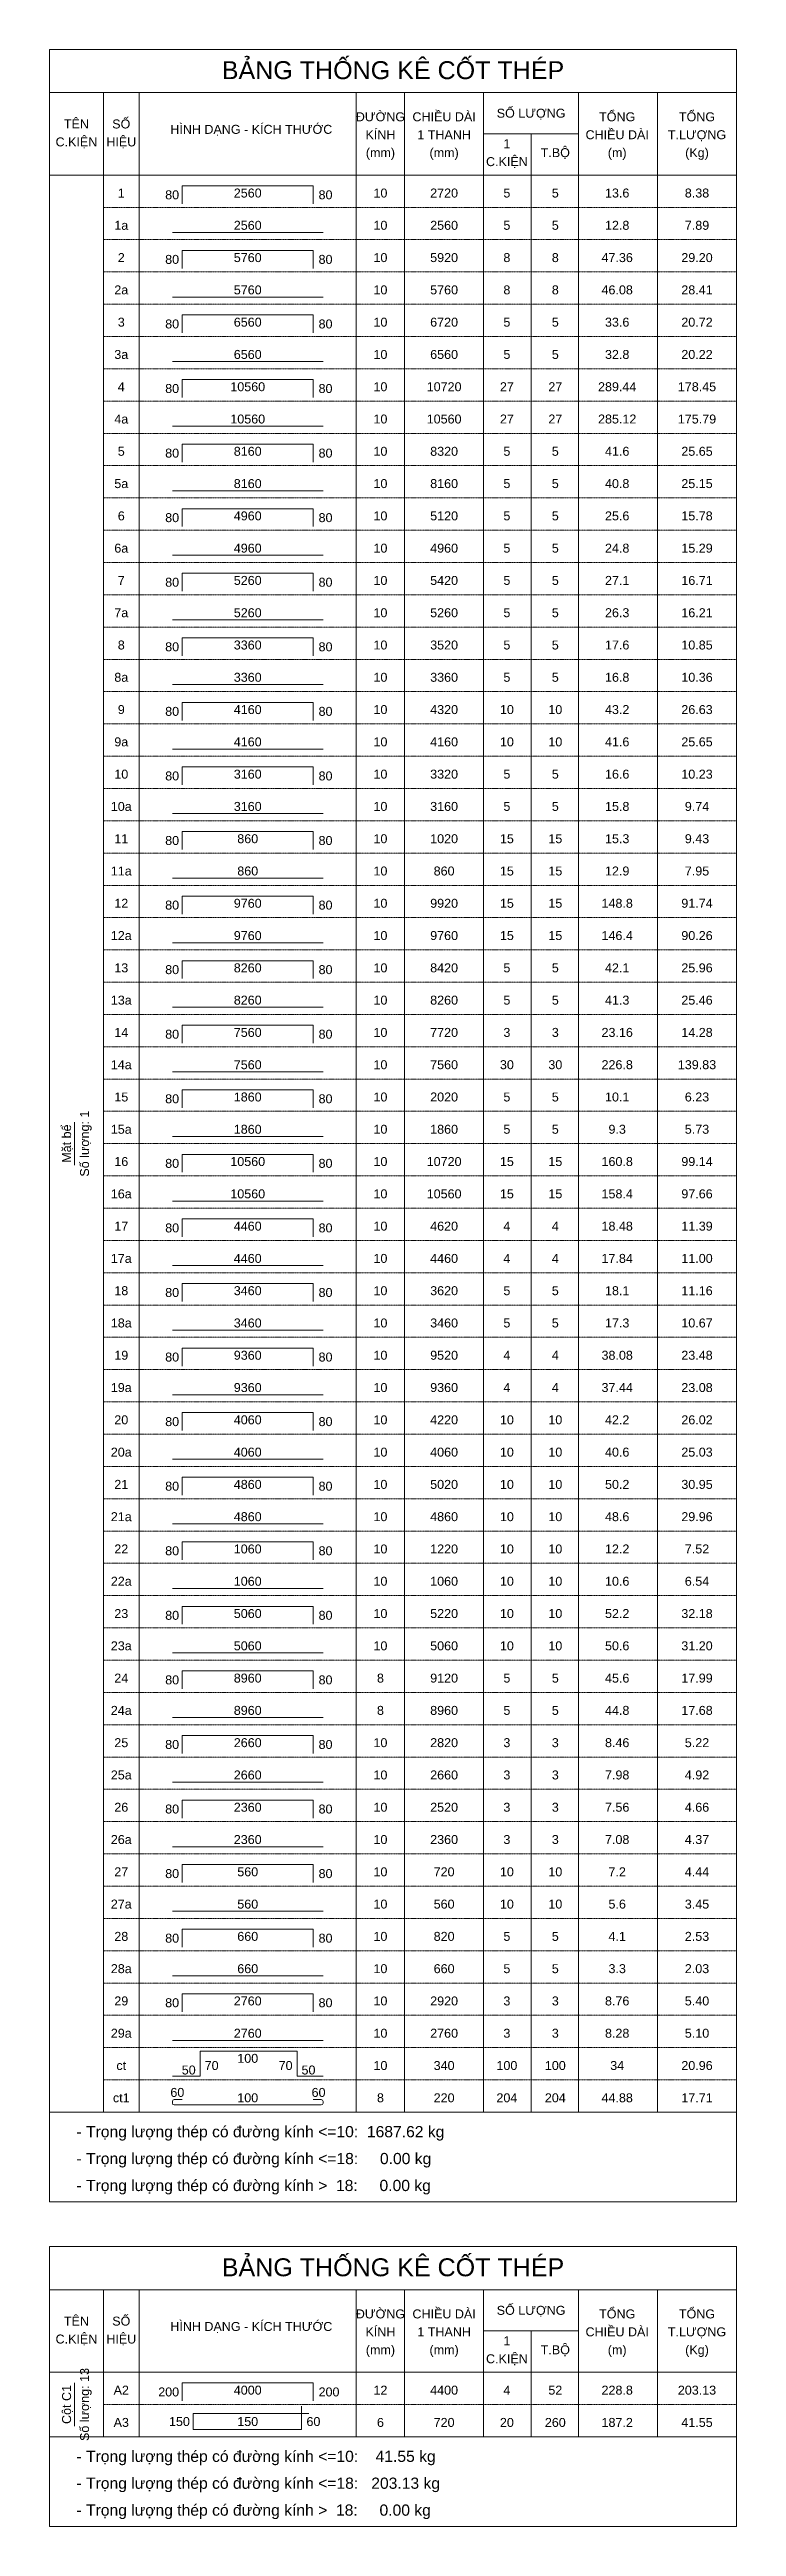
# Model space of a CAD drawing. Header units: inches. Extents: x 0 to 9575, y -420350 to -314000.
# Drawn here: x 0 to 9575, y -379225 to -344700 of the extents above; entities that cross this region are included whole.
import ezdxf
from ezdxf.enums import TextEntityAlignment as Align

# ---------------------------------------------------------------- set-up
doc = ezdxf.new("R2010")
doc.units = ezdxf.units.IN
doc.header["$MEASUREMENT"] = 0
doc.linetypes.add('HIDDENX2', pattern=[0.75, 0.5, -0.25])
for name, color, linetype, lineweight in [('Bao', 2, 'Continuous', 0), ('NetMo', 9, 'HIDDENX2', 0), ('Steel', 4, 'Continuous', 0), ('Text', 2, 'Continuous', 0), ('TextThep', 7, 'Continuous', 0)]:
    doc.layers.add(name, color=color, linetype=linetype, lineweight=lineweight)
doc.styles.add('Hoa', font='micross_0.ttf')
doc.styles.add('Thuong', font='micross_0.ttf')

msp = doc.modelspace()

# ---------------------------------------------------------------- texts
at = {"layer": 'Text', "color": 4, "style": 'Hoa'}
for p in [(4787.5, -345112.5), (4787.5, -375737.5)]:
    msp.add_text('BẢNG THỐNG KÊ CỐT THÉP', height=250, dxfattribs=at).set_placement(p, align=Align.CENTER)
at = {"layer": 'Text'}
for s, style, p in [('ĐƯỜNG', 'Hoa', (4612.5, -345700)), ('CHIỀU DÀI', 'Hoa', (5500, -345700)), ('SỐ LƯỢNG', 'Hoa', (6712.5, -345650)), ('TỔNG', 'Hoa', (7912.5, -345700)), ('TỔNG', 'Hoa', (9025, -345700)), ('C.KIỆN', 'Hoa', (375, -346050)), ('TÊN', 'Hoa', (375, -345800)), ('HIỆU', 'Hoa', (1000, -346050)), ('SỐ', 'Hoa', (1000, -345800)), ('HÌNH DẠNG - KÍCH THƯỚC', 'Hoa', (2812.5, -345875)), ('KÍNH', 'Hoa', (4612.5, -345950)), ('1 THANH', 'Hoa', (5500, -345950)), ('CHIỀU DÀI', 'Hoa', (7912.5, -345950)), ('T.LƯỢNG', 'Hoa', (9025, -345950)), ('(mm)', 'Thuong', (4612.5, -346200)), ('(mm)', 'Thuong', (5500, -346200)), ('C.KIỆN', 'Hoa', (6375, -346325)), ('1', 'Hoa', (6375, -346075)), ('T.BỘ', 'Hoa', (7050, -346200)), ('(m)', 'Thuong', (7912.5, -346200)), ('(Kg)', 'Thuong', (9025, -346200)), ('TÊN', 'Hoa', (375, -376425)), ('SỐ', 'Hoa', (1000, -376425)), ('ĐƯỜNG', 'Hoa', (4612.5, -376325)), ('CHIỀU DÀI', 'Hoa', (5500, -376325)), ('SỐ LƯỢNG', 'Hoa', (6712.5, -376275)), ('TỔNG', 'Hoa', (7912.5, -376325)), ('TỔNG', 'Hoa', (9025, -376325)), ('C.KIỆN', 'Hoa', (375, -376675)), ('HIỆU', 'Hoa', (1000, -376675)), ('HÌNH DẠNG - KÍCH THƯỚC', 'Hoa', (2812.5, -376500)), ('KÍNH', 'Hoa', (4612.5, -376575)), ('1 THANH', 'Hoa', (5500, -376575)), ('1', 'Hoa', (6375, -376700)), ('T.BỘ', 'Hoa', (7050, -376825)), ('CHIỀU DÀI', 'Hoa', (7912.5, -376575)), ('T.LƯỢNG', 'Hoa', (9025, -376575)), ('(mm)', 'Thuong', (4612.5, -376825)), ('(mm)', 'Thuong', (5500, -376825)), ('C.KIỆN', 'Hoa', (6375, -376950)), ('(m)', 'Thuong', (7912.5, -376825)), ('(Kg)', 'Thuong', (9025, -376825))]:
    msp.add_text(s, height=125, dxfattribs=dict(at, style=style)).set_placement(p, align=Align.CENTER)
at = {"layer": 'Text', "style": 'Hoa'}
for s, p in [('Mặt bể', (300, -359950)), ('Số lượng: 1', (550, -359950)), ('Cột C1', (300, -377525)), ('Số lượng: 13', (550, -377525))]:
    msp.add_text(s, height=125, rotation=90.00021, dxfattribs=at).set_placement(p, align=Align.CENTER)
for s, p in [('- Trọng lượng thép có đường kính <=10:  1687.62 kg', (375, -373800)), ('- Trọng lượng thép có đường kính <=18:     0.00 kg', (375, -374175)), ('- Trọng lượng thép có đường kính >  18:     0.00 kg', (375, -374550)), ('- Trọng lượng thép có đường kính <=10:    41.55 kg', (375, -378325)), ('- Trọng lượng thép có đường kính <=18:   203.13 kg', (375, -378700)), ('- Trọng lượng thép có đường kính >  18:     0.00 kg', (375, -379075))]:
    msp.add_text(s, height=156.25, dxfattribs=at).set_placement(p)
at = {"layer": 'TextThep', "style": 'Hoa'}
for s, p in [('1', (1000, -346800)), ('2560', (2762.5, -346800)), ('10', (4612.5, -346800)), ('1a', (1000, -347250)), ('2560', (2762.5, -347250)), ('10', (4612.5, -347250)), ('2560', (5500, -347250)), ('5', (6375, -347250)), ('5', (7050, -347250)), ('12.8', (7912.5, -347250)), ('7.89', (9025, -347250)), ('2', (1000, -347700)), ('5760', (2762.5, -347700)), ('10', (4612.5, -347700)), ('2a', (1000, -348150)), ('5760', (2762.5, -348150)), ('10', (4612.5, -348150)), ('5760', (5500, -348150)), ('8', (6375, -348150)), ('8', (7050, -348150)), ('46.08', (7912.5, -348150)), ('28.41', (9025, -348150)), ('3', (1000, -348600)), ('6560', (2762.5, -348600)), ('10', (4612.5, -348600)), ('3a', (1000, -349050)), ('6560', (2762.5, -349050)), ('10', (4612.5, -349050)), ('6560', (5500, -349050)), ('5', (6375, -349050)), ('5', (7050, -349050)), ('32.8', (7912.5, -349050)), ('20.22', (9025, -349050)), ('4', (1000, -349500)), ('10560', (2762.5, -349500)), ('10', (4612.5, -349500)), ('4a', (1000, -349950)), ('10560', (2762.5, -349950)), ('10', (4612.5, -349950)), ('10560', (5500, -349950)), ('27', (6375, -349950)), ('27', (7050, -349950)), ('285.12', (7912.5, -349950)), ('175.79', (9025, -349950)), ('5', (1000, -350400)), ('8160', (2762.5, -350400)), ('10', (4612.5, -350400)), ('5a', (1000, -350850)), ('8160', (2762.5, -350850)), ('10', (4612.5, -350850)), ('8160', (5500, -350850)), ('5', (6375, -350850)), ('5', (7050, -350850)), ('40.8', (7912.5, -350850)), ('25.15', (9025, -350850)), ('6', (1000, -351300)), ('4960', (2762.5, -351300)), ('10', (4612.5, -351300)), ('6a', (1000, -351750)), ('4960', (2762.5, -351750)), ('10', (4612.5, -351750)), ('4960', (5500, -351750)), ('5', (6375, -351750)), ('5', (7050, -351750)), ('24.8', (7912.5, -351750)), ('15.29', (9025, -351750)), ('7', (1000, -352200)), ('5260', (2762.5, -352200)), ('10', (4612.5, -352200)), ('7a', (1000, -352650)), ('5260', (2762.5, -352650)), ('10', (4612.5, -352650)), ('5260', (5500, -352650)), ('5', (6375, -352650)), ('5', (7050, -352650)), ('26.3', (7912.5, -352650)), ('16.21', (9025, -352650)), ('8', (1000, -353100)), ('3360', (2762.5, -353100)), ('10', (4612.5, -353100)), ('8a', (1000, -353550)), ('3360', (2762.5, -353550)), ('10', (4612.5, -353550)), ('3360', (5500, -353550)), ('5', (6375, -353550)), ('5', (7050, -353550)), ('16.8', (7912.5, -353550)), ('10.36', (9025, -353550)), ('9', (1000, -354000)), ('4160', (2762.5, -354000)), ('10', (4612.5, -354000)), ('9a', (1000, -354450)), ('4160', (2762.5, -354450)), ('10', (4612.5, -354450)), ('4160', (5500, -354450)), ('10', (6375, -354450)), ('10', (7050, -354450)), ('41.6', (7912.5, -354450)), ('25.65', (9025, -354450)), ('10', (1000, -354900)), ('3160', (2762.5, -354900)), ('10', (4612.5, -354900)), ('10a', (1000, -355350)), ('3160', (2762.5, -355350)), ('10', (4612.5, -355350)), ('3160', (5500, -355350)), ('5', (6375, -355350)), ('5', (7050, -355350)), ('15.8', (7912.5, -355350)), ('9.74', (9025, -355350)), ('11', (1000, -355800)), ('860', (2762.5, -355800)), ('10', (4612.5, -355800)), ('11a', (1000, -356250)), ('860', (2762.5, -356250)), ('10', (4612.5, -356250)), ('860', (5500, -356250)), ('15', (6375, -356250)), ('15', (7050, -356250)), ('12.9', (7912.5, -356250)), ('7.95', (9025, -356250)), ('12', (1000, -356700)), ('9760', (2762.5, -356700)), ('10', (4612.5, -356700)), ('12a', (1000, -357150)), ('9760', (2762.5, -357150)), ('10', (4612.5, -357150)), ('9760', (5500, -357150)), ('15', (6375, -357150)), ('15', (7050, -357150)), ('146.4', (7912.5, -357150)), ('90.26', (9025, -357150)), ('13', (1000, -357600)), ('8260', (2762.5, -357600)), ('10', (4612.5, -357600)), ('13a', (1000, -358050)), ('8260', (2762.5, -358050)), ('10', (4612.5, -358050)), ('8260', (5500, -358050)), ('5', (6375, -358050)), ('5', (7050, -358050)), ('41.3', (7912.5, -358050)), ('25.46', (9025, -358050)), ('14', (1000, -358500)), ('7560', (2762.5, -358500)), ('10', (4612.5, -358500)), ('14a', (1000, -358950)), ('7560', (2762.5, -358950)), ('10', (4612.5, -358950)), ('7560', (5500, -358950)), ('30', (6375, -358950)), ('30', (7050, -358950)), ('226.8', (7912.5, -358950)), ('139.83', (9025, -358950)), ('15', (1000, -359400)), ('1860', (2762.5, -359400)), ('10', (4612.5, -359400)), ('15a', (1000, -359850)), ('1860', (2762.5, -359850)), ('10', (4612.5, -359850)), ('1860', (5500, -359850)), ('5', (6375, -359850)), ('5', (7050, -359850)), ('9.3', (7912.5, -359850)), ('5.73', (9025, -359850)), ('16', (1000, -360300)), ('10560', (2762.5, -360300)), ('10', (4612.5, -360300)), ('16a', (1000, -360750)), ('10560', (2762.5, -360750)), ('10', (4612.5, -360750)), ('10560', (5500, -360750)), ('15', (6375, -360750)), ('15', (7050, -360750)), ('158.4', (7912.5, -360750)), ('97.66', (9025, -360750)), ('17', (1000, -361200)), ('4460', (2762.5, -361200)), ('10', (4612.5, -361200)), ('17a', (1000, -361650)), ('4460', (2762.5, -361650)), ('10', (4612.5, -361650)), ('4460', (5500, -361650)), ('4', (6375, -361650)), ('4', (7050, -361650)), ('17.84', (7912.5, -361650)), ('11.00', (9025, -361650)), ('18', (1000, -362100)), ('3460', (2762.5, -362100)), ('10', (4612.5, -362100)), ('18a', (1000, -362550)), ('3460', (2762.5, -362550)), ('10', (4612.5, -362550)), ('3460', (5500, -362550)), ('5', (6375, -362550)), ('5', (7050, -362550)), ('17.3', (7912.5, -362550)), ('10.67', (9025, -362550)), ('19', (1000, -363000)), ('9360', (2762.5, -363000)), ('10', (4612.5, -363000)), ('19a', (1000, -363450)), ('9360', (2762.5, -363450)), ('10', (4612.5, -363450)), ('9360', (5500, -363450)), ('4', (6375, -363450)), ('4', (7050, -363450)), ('37.44', (7912.5, -363450)), ('23.08', (9025, -363450)), ('20', (1000, -363900)), ('4060', (2762.5, -363900)), ('10', (4612.5, -363900)), ('20a', (1000, -364350)), ('4060', (2762.5, -364350)), ('10', (4612.5, -364350)), ('4060', (5500, -364350)), ('10', (6375, -364350)), ('10', (7050, -364350)), ('40.6', (7912.5, -364350)), ('25.03', (9025, -364350)), ('21', (1000, -364800)), ('4860', (2762.5, -364800)), ('10', (4612.5, -364800)), ('21a', (1000, -365250)), ('4860', (2762.5, -365250)), ('10', (4612.5, -365250)), ('4860', (5500, -365250)), ('10', (6375, -365250)), ('10', (7050, -365250)), ('48.6', (7912.5, -365250)), ('29.96', (9025, -365250)), ('22', (1000, -365700)), ('1060', (2762.5, -365700)), ('10', (4612.5, -365700)), ('22a', (1000, -366150)), ('1060', (2762.5, -366150)), ('10', (4612.5, -366150)), ('1060', (5500, -366150)), ('10', (6375, -366150)), ('10', (7050, -366150)), ('10.6', (7912.5, -366150)), ('6.54', (9025, -366150)), ('23', (1000, -366600)), ('5060', (2762.5, -366600)), ('10', (4612.5, -366600)), ('23a', (1000, -367050)), ('5060', (2762.5, -367050)), ('10', (4612.5, -367050)), ('5060', (5500, -367050)), ('10', (6375, -367050)), ('10', (7050, -367050)), ('50.6', (7912.5, -367050)), ('31.20', (9025, -367050)), ('24', (1000, -367500)), ('8960', (2762.5, -367500)), ('8', (4612.5, -367500)), ('24a', (1000, -367950)), ('8960', (2762.5, -367950)), ('8', (4612.5, -367950)), ('8960', (5500, -367950)), ('5', (6375, -367950)), ('5', (7050, -367950)), ('44.8', (7912.5, -367950)), ('17.68', (9025, -367950)), ('25', (1000, -368400)), ('2660', (2762.5, -368400)), ('10', (4612.5, -368400)), ('25a', (1000, -368850)), ('2660', (2762.5, -368850)), ('10', (4612.5, -368850)), ('2660', (5500, -368850)), ('3', (6375, -368850)), ('3', (7050, -368850)), ('7.98', (7912.5, -368850)), ('4.92', (9025, -368850)), ('26', (1000, -369300)), ('2360', (2762.5, -369300)), ('10', (4612.5, -369300)), ('26a', (1000, -369750)), ('2360', (2762.5, -369750)), ('10', (4612.5, -369750)), ('2360', (5500, -369750)), ('3', (6375, -369750)), ('3', (7050, -369750)), ('7.08', (7912.5, -369750)), ('4.37', (9025, -369750)), ('27', (1000, -370200)), ('560', (2762.5, -370200)), ('10', (4612.5, -370200)), ('27a', (1000, -370650)), ('560', (2762.5, -370650)), ('10', (4612.5, -370650)), ('560', (5500, -370650)), ('10', (6375, -370650)), ('10', (7050, -370650)), ('5.6', (7912.5, -370650)), ('3.45', (9025, -370650)), ('28', (1000, -371100)), ('660', (2762.5, -371100)), ('10', (4612.5, -371100)), ('28a', (1000, -371550)), ('660', (2762.5, -371550)), ('10', (4612.5, -371550)), ('660', (5500, -371550)), ('5', (6375, -371550)), ('5', (7050, -371550)), ('3.3', (7912.5, -371550)), ('2.03', (9025, -371550)), ('29', (1000, -372000)), ('2760', (2762.5, -372000)), ('10', (4612.5, -372000)), ('29a', (1000, -372450)), ('2760', (2762.5, -372450)), ('10', (4612.5, -372450)), ('2760', (5500, -372450)), ('3', (6375, -372450)), ('3', (7050, -372450)), ('8.28', (7912.5, -372450)), ('5.10', (9025, -372450)), ('ct', (1000, -372900)), ('10', (4612.5, -372900)), ('ct1', (1000, -373350)), ('60', (1781.25, -373275)), ('100', (2762.5, -373350)), ('60', (3750, -373275)), ('8', (4612.5, -373350)), ('A2', (1000, -377425)), ('4000', (2762.5, -377425)), ('12', (4612.5, -377425)), ('150', (2762.5, -377862.5)), ('A3', (1000, -377875)), ('6', (4612.5, -377875))]:
    msp.add_text(s, height=125, dxfattribs=at).set_placement(p, align=Align.BOTTOM_CENTER)
for s, p in [('80', (1806.25, -346825)), ('80', (1806.25, -347725)), ('80', (1806.25, -348625)), ('80', (1806.25, -349525)), ('80', (1806.25, -350425)), ('80', (1806.25, -351325)), ('80', (1806.25, -352225)), ('80', (1806.25, -353125)), ('80', (1806.25, -354025)), ('80', (1806.25, -354925)), ('80', (1806.25, -355825)), ('80', (1806.25, -356725)), ('80', (1806.25, -357625)), ('80', (1806.25, -358525)), ('80', (1806.25, -359425)), ('80', (1806.25, -360325)), ('80', (1806.25, -361225)), ('80', (1806.25, -362125)), ('80', (1806.25, -363025)), ('80', (1806.25, -363925)), ('80', (1806.25, -364825)), ('80', (1806.25, -365725)), ('80', (1806.25, -366625)), ('80', (1806.25, -367525)), ('80', (1806.25, -368425)), ('80', (1806.25, -369325)), ('80', (1806.25, -370225)), ('80', (1806.25, -371125)), ('80', (1806.25, -372025)), ('200', (1806.25, -377450)), ('150', (1956.25, -377862.5))]:
    msp.add_text(s, height=125, dxfattribs=at).set_placement(p, align=Align.BOTTOM_RIGHT)
for s, p in [('80', (3750, -346825)), ('80', (3750, -347725)), ('80', (3750, -348625)), ('80', (3750, -349525)), ('80', (3750, -350425)), ('80', (3750, -351325)), ('80', (3750, -352225)), ('80', (3750, -353125)), ('80', (3750, -354025)), ('80', (3750, -354925)), ('80', (3750, -355825)), ('80', (3750, -356725)), ('80', (3750, -357625)), ('80', (3750, -358525)), ('80', (3750, -359425)), ('80', (3750, -360325)), ('80', (3750, -361225)), ('80', (3750, -362125)), ('80', (3750, -363025)), ('80', (3750, -363925)), ('80', (3750, -364825)), ('80', (3750, -365725)), ('80', (3750, -366625)), ('80', (3750, -367525)), ('80', (3750, -368425)), ('80', (3750, -369325)), ('80', (3750, -370225)), ('80', (3750, -371125)), ('80', (3750, -372025)), ('200', (3750, -377450)), ('60', (3581.25, -377862.5))]:
    msp.add_text(s, height=125, dxfattribs=at).set_placement(p, align=Align.BOTTOM_LEFT)
at = {"layer": 'TextThep', "color": 7, "style": 'Hoa'}
for s, p in [('2720', (5500, -346800)), ('5', (6375, -346800)), ('5', (7050, -346800)), ('13.6', (7912.5, -346800)), ('8.38', (9025, -346800)), ('5920', (5500, -347700)), ('8', (6375, -347700)), ('8', (7050, -347700)), ('47.36', (7912.5, -347700)), ('29.20', (9025, -347700)), ('6720', (5500, -348600)), ('5', (6375, -348600)), ('5', (7050, -348600)), ('33.6', (7912.5, -348600)), ('20.72', (9025, -348600)), ('10720', (5500, -349500)), ('27', (6375, -349500)), ('27', (7050, -349500)), ('289.44', (7912.5, -349500)), ('178.45', (9025, -349500)), ('8320', (5500, -350400)), ('5', (6375, -350400)), ('5', (7050, -350400)), ('41.6', (7912.5, -350400)), ('25.65', (9025, -350400)), ('5120', (5500, -351300)), ('5', (6375, -351300)), ('5', (7050, -351300)), ('25.6', (7912.5, -351300)), ('15.78', (9025, -351300)), ('5420', (5500, -352200)), ('5', (6375, -352200)), ('5', (7050, -352200)), ('27.1', (7912.5, -352200)), ('16.71', (9025, -352200)), ('3520', (5500, -353100)), ('5', (6375, -353100)), ('5', (7050, -353100)), ('17.6', (7912.5, -353100)), ('10.85', (9025, -353100)), ('4320', (5500, -354000)), ('10', (6375, -354000)), ('10', (7050, -354000)), ('43.2', (7912.5, -354000)), ('26.63', (9025, -354000)), ('3320', (5500, -354900)), ('5', (6375, -354900)), ('5', (7050, -354900)), ('16.6', (7912.5, -354900)), ('10.23', (9025, -354900)), ('1020', (5500, -355800)), ('15', (6375, -355800)), ('15', (7050, -355800)), ('15.3', (7912.5, -355800)), ('9.43', (9025, -355800)), ('9920', (5500, -356700)), ('15', (6375, -356700)), ('15', (7050, -356700)), ('148.8', (7912.5, -356700)), ('91.74', (9025, -356700)), ('8420', (5500, -357600)), ('5', (6375, -357600)), ('5', (7050, -357600)), ('42.1', (7912.5, -357600)), ('25.96', (9025, -357600)), ('7720', (5500, -358500)), ('3', (6375, -358500)), ('3', (7050, -358500)), ('23.16', (7912.5, -358500)), ('14.28', (9025, -358500)), ('2020', (5500, -359400)), ('5', (6375, -359400)), ('5', (7050, -359400)), ('10.1', (7912.5, -359400)), ('6.23', (9025, -359400)), ('10720', (5500, -360300)), ('15', (6375, -360300)), ('15', (7050, -360300)), ('160.8', (7912.5, -360300)), ('99.14', (9025, -360300)), ('4620', (5500, -361200)), ('4', (6375, -361200)), ('4', (7050, -361200)), ('18.48', (7912.5, -361200)), ('11.39', (9025, -361200)), ('3620', (5500, -362100)), ('5', (6375, -362100)), ('5', (7050, -362100)), ('18.1', (7912.5, -362100)), ('11.16', (9025, -362100)), ('9520', (5500, -363000)), ('4', (6375, -363000)), ('4', (7050, -363000)), ('38.08', (7912.5, -363000)), ('23.48', (9025, -363000)), ('4220', (5500, -363900)), ('10', (6375, -363900)), ('10', (7050, -363900)), ('42.2', (7912.5, -363900)), ('26.02', (9025, -363900)), ('5020', (5500, -364800)), ('10', (6375, -364800)), ('10', (7050, -364800)), ('50.2', (7912.5, -364800)), ('30.95', (9025, -364800)), ('1220', (5500, -365700)), ('10', (6375, -365700)), ('10', (7050, -365700)), ('12.2', (7912.5, -365700)), ('7.52', (9025, -365700)), ('5220', (5500, -366600)), ('10', (6375, -366600)), ('10', (7050, -366600)), ('52.2', (7912.5, -366600)), ('32.18', (9025, -366600)), ('9120', (5500, -367500)), ('5', (6375, -367500)), ('5', (7050, -367500)), ('45.6', (7912.5, -367500)), ('17.99', (9025, -367500)), ('2820', (5500, -368400)), ('3', (6375, -368400)), ('3', (7050, -368400)), ('8.46', (7912.5, -368400)), ('5.22', (9025, -368400)), ('2520', (5500, -369300)), ('3', (6375, -369300)), ('3', (7050, -369300)), ('7.56', (7912.5, -369300)), ('4.66', (9025, -369300)), ('720', (5500, -370200)), ('10', (6375, -370200)), ('10', (7050, -370200)), ('7.2', (7912.5, -370200)), ('4.44', (9025, -370200)), ('820', (5500, -371100)), ('5', (6375, -371100)), ('5', (7050, -371100)), ('4.1', (7912.5, -371100)), ('2.53', (9025, -371100)), ('2920', (5500, -372000)), ('3', (6375, -372000)), ('3', (7050, -372000)), ('8.76', (7912.5, -372000)), ('5.40', (9025, -372000)), ('340', (5500, -372900)), ('100', (6375, -372900)), ('100', (7050, -372900)), ('34', (7912.5, -372900)), ('20.96', (9025, -372900)), ('220', (5500, -373350)), ('204', (6375, -373350)), ('204', (7050, -373350)), ('44.88', (7912.5, -373350)), ('17.71', (9025, -373350)), ('4400', (5500, -377425)), ('4', (6375, -377425)), ('52', (7050, -377425)), ('228.8', (7912.5, -377425)), ('203.13', (9025, -377425)), ('720', (5500, -377875)), ('20', (6375, -377875)), ('260', (7050, -377875)), ('187.2', (7912.5, -377875)), ('41.55', (9025, -377875))]:
    msp.add_text(s, height=125, dxfattribs=at).set_placement(p, align=Align.BOTTOM_CENTER)
at = {"layer": 'TextThep', "style": 'Hoa'}
for s, p in [('50', (2037.5, -372925)), ('70', (3387.5, -372862.5))]:
    msp.add_text(s, height=125, dxfattribs=at).set_placement(p, align=Align.RIGHT)
for s, p in [('70', (2162.5, -372862.5)), ('50', (3512.5, -372925))]:
    msp.add_text(s, height=125, dxfattribs=at).set_placement(p)
msp.add_text('100', height=125, dxfattribs=at).set_placement((2762.5, -372762.5), align=Align.CENTER)

# ---------------------------------------------------------------- linework, layer by layer
at = {"layer": 'Bao'}
for p, q in [((0, -344700), (9575, -344700)), ((0, -344700), (0, -374700)), ((9575, -344700), (9575, -374700)), ((0, -345300), (9575, -345300)), ((750, -345300), (750, -373450)), ((1250, -345300), (1250, -373450)), ((4275, -345300), (4275, -373450)), ((4950, -345300), (4950, -373450)), ((6050, -345300), (6050, -373450)), ((7375, -345300), (7375, -373450)), ((8475, -345300), (8475, -373450)), ((6050, -345875), (7375, -345875)), ((6712.5, -345875), (6712.5, -373450)), ((0, -346450), (9575, -346450)), ((0, -375325), (9575, -375325)), ((0, -375325), (0, -379225)), ((9575, -375325), (9575, -379225)), ((0, -375925), (9575, -375925)), ((750, -375925), (750, -377975)), ((1250, -375925), (1250, -377975)), ((4275, -375925), (4275, -377975)), ((4950, -375925), (4950, -377975)), ((6050, -375925), (6050, -377975)), ((7375, -375925), (7375, -377975)), ((8475, -375925), (8475, -377975)), ((6050, -376500), (7375, -376500)), ((6712.5, -376500), (6712.5, -377975)), ((0, -377075), (9575, -377075))]:
    msp.add_line(p, q, dxfattribs=at)
at = {"layer": 'NetMo'}
for p, q in [((750, -346900), (9575, -346900)), ((750, -347350), (9575, -347350)), ((750, -347800), (9575, -347800)), ((750, -348250), (9575, -348250)), ((750, -348700), (9575, -348700)), ((750, -349150), (9575, -349150)), ((750, -349600), (9575, -349600)), ((750, -350050), (9575, -350050)), ((750, -350500), (9575, -350500)), ((750, -350950), (9575, -350950)), ((750, -351400), (9575, -351400)), ((750, -351850), (9575, -351850)), ((750, -352300), (9575, -352300)), ((750, -352750), (9575, -352750)), ((750, -353200), (9575, -353200)), ((750, -353650), (9575, -353650)), ((750, -354100), (9575, -354100)), ((750, -354550), (9575, -354550)), ((750, -355000), (9575, -355000)), ((750, -355450), (9575, -355450)), ((750, -355900), (9575, -355900)), ((750, -356350), (9575, -356350)), ((750, -356800), (9575, -356800)), ((750, -357250), (9575, -357250)), ((750, -357700), (9575, -357700)), ((750, -358150), (9575, -358150)), ((750, -358600), (9575, -358600)), ((750, -359050), (9575, -359050)), ((750, -359500), (9575, -359500)), ((750, -359950), (9575, -359950)), ((750, -360400), (9575, -360400)), ((750, -360850), (9575, -360850)), ((750, -361300), (9575, -361300)), ((750, -361750), (9575, -361750)), ((750, -362200), (9575, -362200)), ((750, -362650), (9575, -362650)), ((750, -363100), (9575, -363100)), ((750, -363550), (9575, -363550)), ((750, -364000), (9575, -364000)), ((750, -364450), (9575, -364450)), ((750, -364900), (9575, -364900)), ((750, -365350), (9575, -365350)), ((750, -365800), (9575, -365800)), ((750, -366250), (9575, -366250)), ((750, -366700), (9575, -366700)), ((750, -367150), (9575, -367150)), ((750, -367600), (9575, -367600)), ((750, -368050), (9575, -368050)), ((750, -368500), (9575, -368500)), ((750, -368950), (9575, -368950)), ((750, -369400), (9575, -369400)), ((750, -369850), (9575, -369850)), ((750, -370300), (9575, -370300)), ((750, -370750), (9575, -370750)), ((750, -371200), (9575, -371200)), ((750, -371650), (9575, -371650)), ((750, -372100), (9575, -372100)), ((750, -372550), (9575, -372550)), ((750, -373000), (9575, -373000)), ((750, -373450), (9575, -373450)), ((750, -377525), (9575, -377525)), ((750, -377975), (9575, -377975))]:
    msp.add_line(p, q, dxfattribs=at)
at = {"layer": 'Steel'}
for points in [[(1850, -346850), (1850, -346600), (3675, -346600), (3675, -346850)], [(1712.5, -347250), (3812.5, -347250)], [(1850, -347750), (1850, -347500), (3675, -347500), (3675, -347750)], [(1712.5, -348150), (3812.5, -348150)], [(1850, -348650), (1850, -348400), (3675, -348400), (3675, -348650)], [(1712.5, -349050), (3812.5, -349050)], [(1850, -349550), (1850, -349300), (3675, -349300), (3675, -349550)], [(1712.5, -349950), (3812.5, -349950)], [(1850, -350450), (1850, -350200), (3675, -350200), (3675, -350450)], [(1712.5, -350850), (3812.5, -350850)], [(1850, -351350), (1850, -351100), (3675, -351100), (3675, -351350)], [(1712.5, -351750), (3812.5, -351750)], [(1850, -352250), (1850, -352000), (3675, -352000), (3675, -352250)], [(1712.5, -352650), (3812.5, -352650)], [(1850, -353150), (1850, -352900), (3675, -352900), (3675, -353150)], [(1712.5, -353550), (3812.5, -353550)], [(1850, -354050), (1850, -353800), (3675, -353800), (3675, -354050)], [(1712.5, -354450), (3812.5, -354450)], [(1850, -354950), (1850, -354700), (3675, -354700), (3675, -354950)], [(1712.5, -355350), (3812.5, -355350)], [(1850, -355850), (1850, -355600), (3675, -355600), (3675, -355850)], [(1712.5, -356250), (3812.5, -356250)], [(1850, -356750), (1850, -356500), (3675, -356500), (3675, -356750)], [(1712.5, -357150), (3812.5, -357150)], [(1850, -357650), (1850, -357400), (3675, -357400), (3675, -357650)], [(1712.5, -358050), (3812.5, -358050)], [(1850, -358550), (1850, -358300), (3675, -358300), (3675, -358550)], [(1712.5, -358950), (3812.5, -358950)], [(1850, -359450), (1850, -359200), (3675, -359200), (3675, -359450)], [(1712.5, -359850), (3812.5, -359850)], [(1850, -360350), (1850, -360100), (3675, -360100), (3675, -360350)], [(1712.5, -360750), (3812.5, -360750)], [(1850, -361250), (1850, -361000), (3675, -361000), (3675, -361250)], [(1712.5, -361650), (3812.5, -361650)], [(1850, -362150), (1850, -361900), (3675, -361900), (3675, -362150)], [(1712.5, -362550), (3812.5, -362550)], [(1850, -363050), (1850, -362800), (3675, -362800), (3675, -363050)], [(1712.5, -363450), (3812.5, -363450)], [(1850, -363950), (1850, -363700), (3675, -363700), (3675, -363950)], [(1712.5, -364350), (3812.5, -364350)], [(1850, -364850), (1850, -364600), (3675, -364600), (3675, -364850)], [(1712.5, -365250), (3812.5, -365250)], [(1850, -365750), (1850, -365500), (3675, -365500), (3675, -365750)], [(1712.5, -366150), (3812.5, -366150)], [(1850, -366650), (1850, -366400), (3675, -366400), (3675, -366650)], [(1712.5, -367050), (3812.5, -367050)], [(1850, -367550), (1850, -367300), (3675, -367300), (3675, -367550)], [(1712.5, -367950), (3812.5, -367950)], [(1850, -368450), (1850, -368200), (3675, -368200), (3675, -368450)], [(1712.5, -368850), (3812.5, -368850)], [(1850, -369350), (1850, -369100), (3675, -369100), (3675, -369350)], [(1712.5, -369750), (3812.5, -369750)], [(1850, -370250), (1850, -370000), (3675, -370000), (3675, -370250)], [(1712.5, -370650), (3812.5, -370650)], [(1850, -371150), (1850, -370900), (3675, -370900), (3675, -371150)], [(1712.5, -371550), (3812.5, -371550)], [(1850, -372050), (1850, -371800), (3675, -371800), (3675, -372050)], [(1712.5, -372450), (3812.5, -372450)], [(1712.5, -372950), (2100, -372950), (2100, -372600), (3450, -372600), (3450, -372950), (3812.5, -372950)], [(1850, -377475), (1850, -377225), (3675, -377225), (3675, -377475)], [(3612.5, -377650), (2000, -377650), (2000, -377875), (3512.5, -377875), (3512.5, -377550)]]:
    msp.add_lwpolyline(points, dxfattribs=at)
msp.add_lwpolyline([(1850, -373275), (1737.5, -373275, 0.41421356), (1712.5, -373300), (1712.5, -373325, 0.41421356), (1737.5, -373350), (3787.5, -373350, 0.41421356), (3812.5, -373325), (3812.5, -373300, 0.41421356), (3787.5, -373275), (3675, -373275)], format="xyb", dxfattribs=at)
at = {"layer": 'Text'}
for p, q in [((350, -360250), (350, -359650)), ((0, -373450), (9575, -373450)), ((0, -373450), (9575, -373450)), ((0, -374700), (9575, -374700)), ((350, -377825), (350, -377225)), ((0, -377975), (9575, -377975)), ((0, -377975), (9575, -377975)), ((0, -379225), (9575, -379225))]:
    msp.add_line(p, q, dxfattribs=at)

msp.set_redraw_order([(e.dxf.handle, doc.entitydb.next_handle()) for e in msp.query("TEXT MTEXT ATTDEF DIMENSION ARC_DIMENSION")])  # texts and dimensions are drawn at this point

doc.saveas('drawing.dxf')
